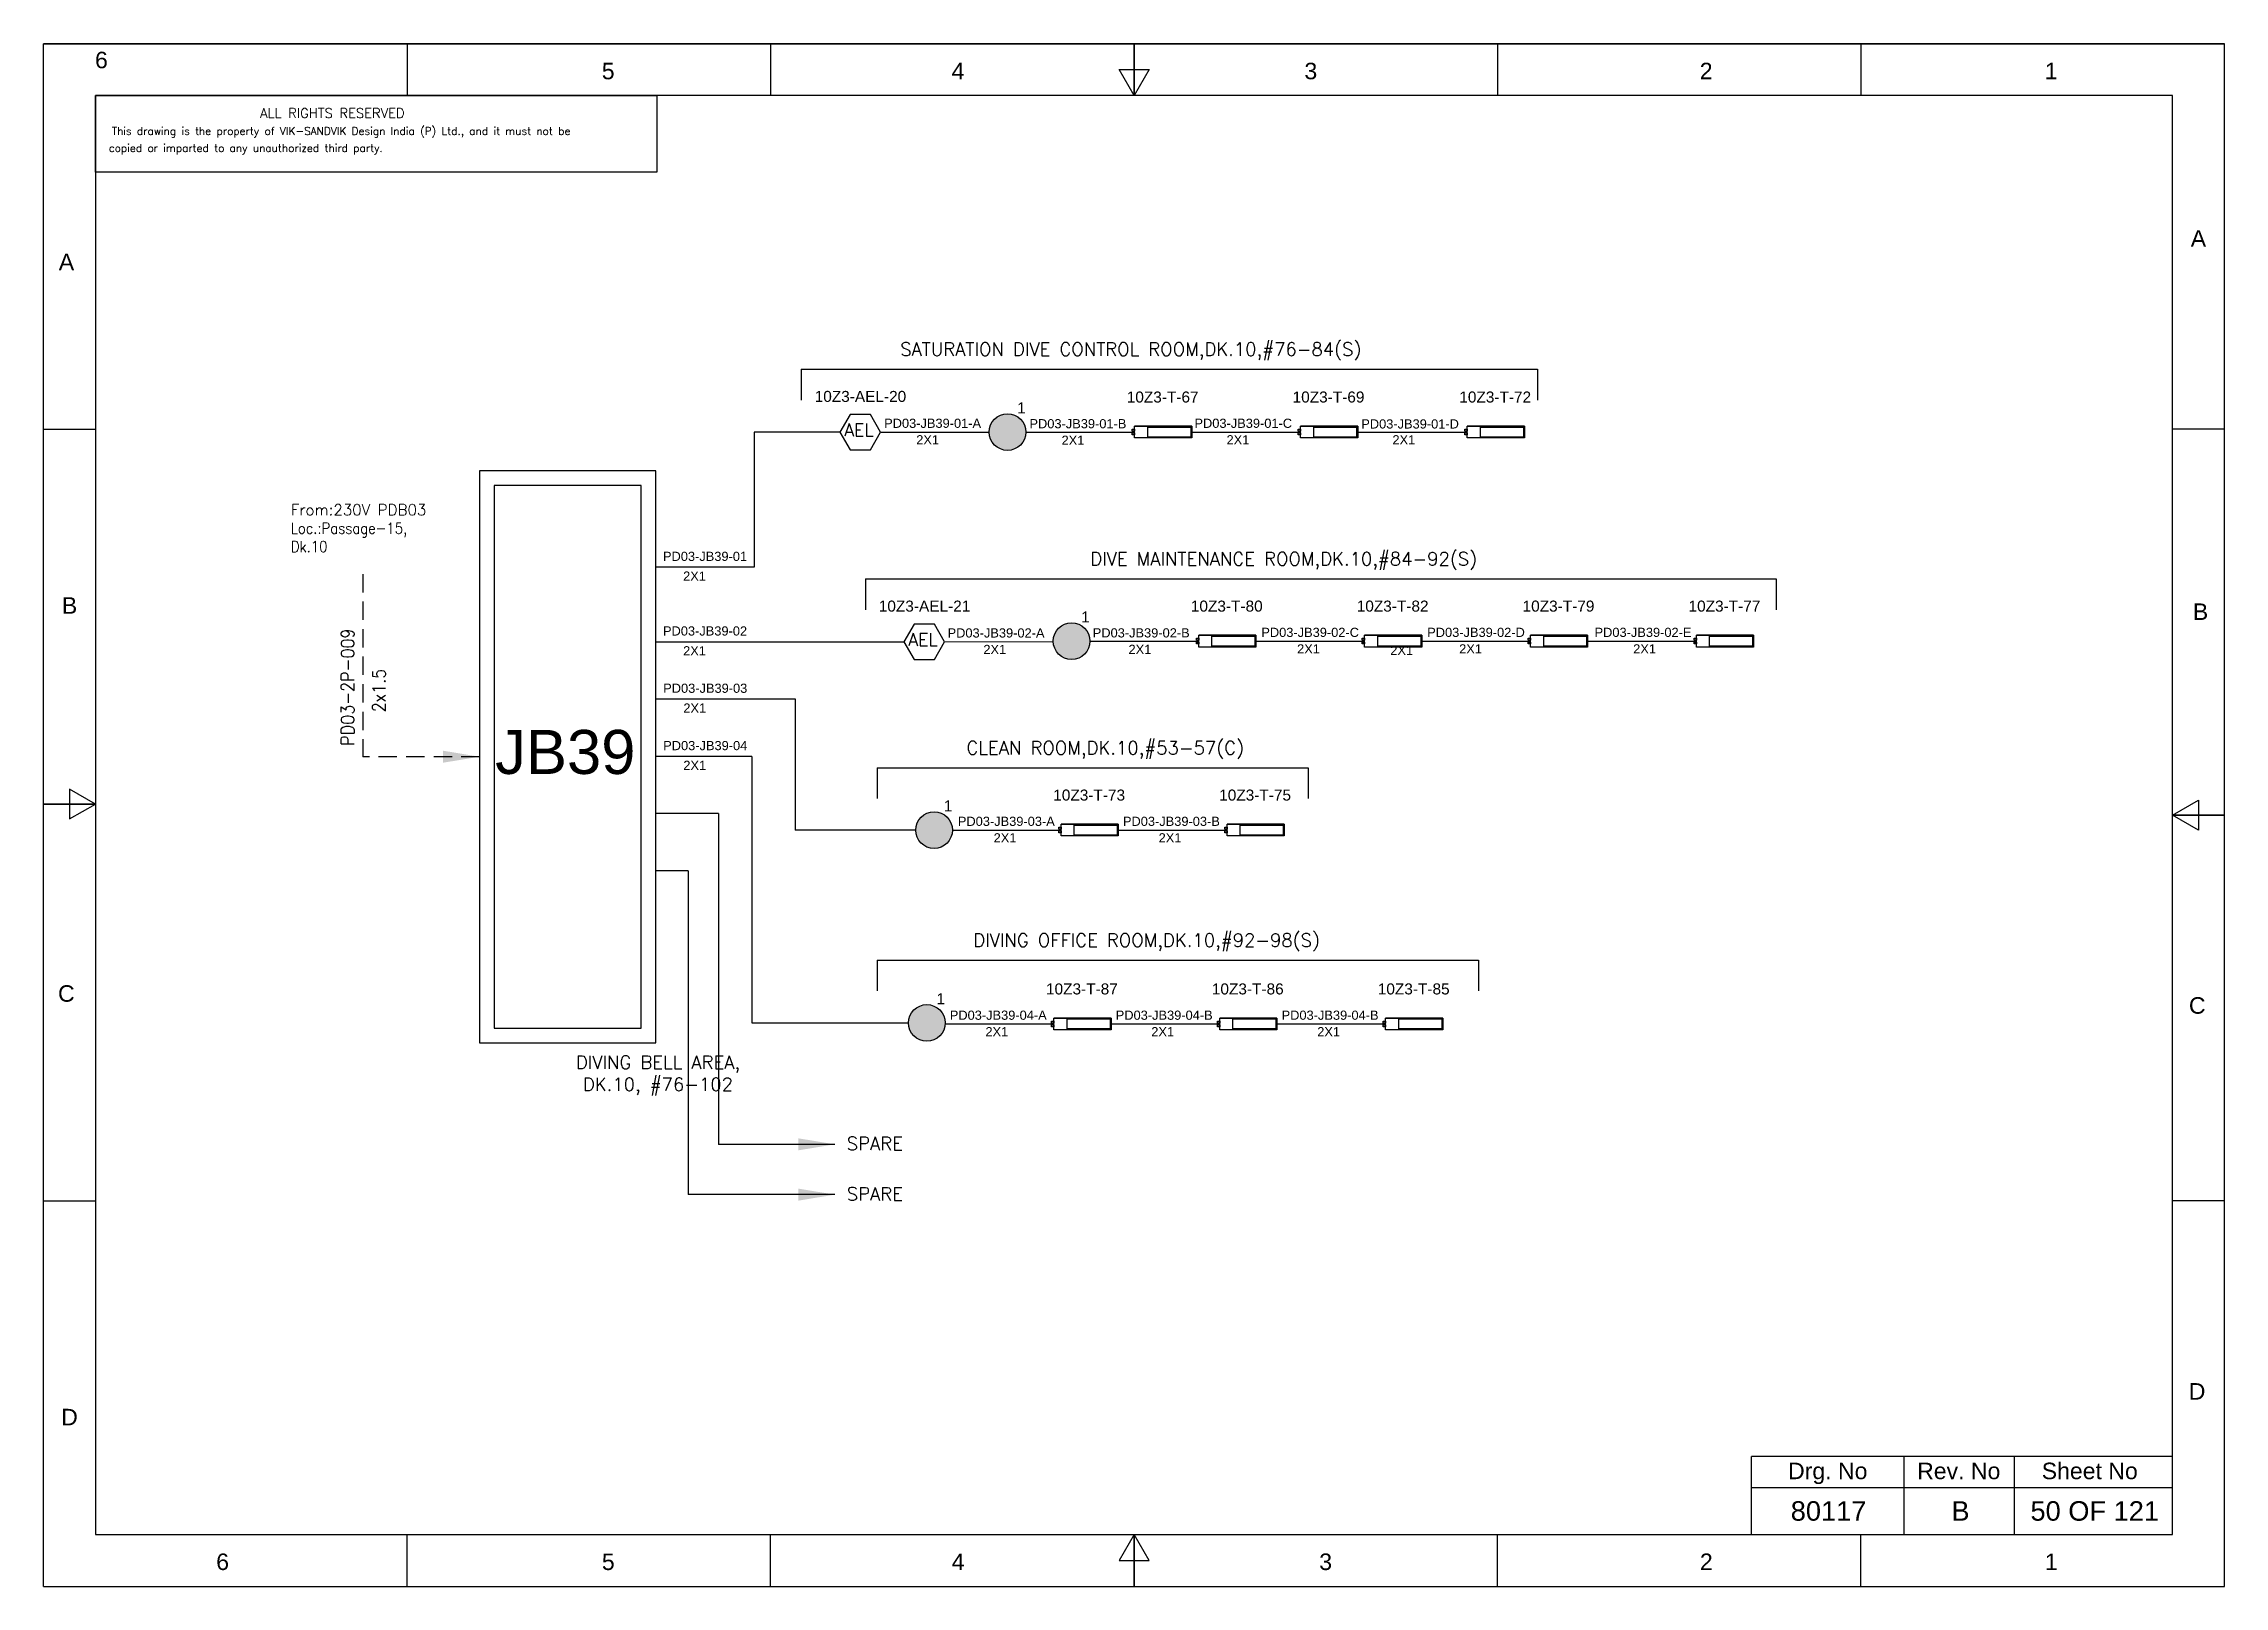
# Model space of a CAD drawing. Header units: inches. Extents: x -3311 to 1429, y -713 to 2436.
# Drawn here: x -670.4 to -373.4, y 1220.8 to 1430.8 of the extents above; entities that cross this region are included whole.
import ezdxf
from ezdxf.enums import TextEntityAlignment as Align

# ---------------------------------------------------------------- set-up
doc = ezdxf.new("R2010")
doc.units = ezdxf.units.IN
doc.linetypes.add('HIDDEN', pattern=[0.375, 0.25, -0.125])
doc.linetypes.add('SOLID', pattern=[0])
doc.layers.add('HEL-025', color=1, linetype='Continuous', lineweight=25)
doc.layers.add('HEL-035', color=2, linetype='Continuous', lineweight=35)
doc.layers.add('LINE', color=3, linetype='SOLID')
doc.styles.add('_NORMAL', font='arial.ttf')
doc.styles.add('ROMANS', font='simplex.shx', dxfattribs={"width": 0.88})
doc.styles.get("Standard").update_dxf_attribs({"font": 'arial.ttf'})
doc.dimstyles.get("Standard").update_dxf_attribs({"dimtxt": 0.18, "dimasz": 0.18, "dimexe": 0.18, "dimexo": 0.0625, "dimgap": 0.09, "dimtad": 0, "dimtih": 1, "dimtoh": 1, "dimdec": 4, "dimzin": 0, "dimdsep": 46, "dimtxsty": 'Standard', "dimcen": 0.09, "dimadec": 0, "dimazin": 0, "dimtfac": 1, "dimtdec": 4, "dimtofl": 0, "dimtmove": 0, "dimatfit": 3, "dimfxl": 1, "dimtolj": 1, "dimtzin": 0, "dimarcsym": 0})

msp = doc.modelspace()

# ---------------------------------------------------------------- texts
at = {"color": 7}
for s, p in [('PD03-JB39-01-A', (-555.89, 1378.52)), ('PD03-JB39-01-B', (-536.1, 1378.46, -0.03)), ('PD03-JB39-01-C', (-513.63, 1378.52, -0.03)), ('PD03-JB39-01-D', (-490.91, 1378.43)), ('2X1', (-551.52, 1376.27)), ('2X1', (-531.73, 1376.21, -0.03)), ('2X1', (-509.26, 1376.27)), ('2X1', (-486.67, 1376.27)), ('PD03-JB39-01', (-586.01, 1360.4)), ('2X1', (-583.27, 1357.71)), ('PD03-JB39-02', (-586.01, 1350.24)), ('2X1', (-583.27, 1347.54)), ('PD03-JB39-02-A', (-547.25, 1349.97)), ('2X1', (-542.38, 1347.72)), ('PD03-JB39-02-B', (-527.48, 1349.98)), ('2X1', (-522.61, 1347.73)), ('PD03-JB39-02-C', (-504.52, 1350.05)), ('2X1', (-499.65, 1347.8)), ('2X1', (-486.96, 1347.6)), ('PD03-JB39-02-D', (-481.93, 1350.05)), ('2X1', (-477.58, 1347.8)), ('PD03-JB39-02-E', (-459.14, 1350.05)), ('2X1', (-453.88, 1347.8)), ('PD03-JB39-03', (-585.98, 1342.44)), ('2X1', (-583.24, 1339.74)), ('PD03-JB39-04', (-585.98, 1334.63)), ('2X1', (-583.24, 1331.94)), ('PD03-JB39-03-A', (-545.85, 1324.32)), ('PD03-JB39-03-B', (-523.37, 1324.32)), ('2X1', (-540.98, 1322.07)), ('2X1', (-518.51, 1322.07)), ('PD03-JB39-04-A', (-546.95, 1297.92)), ('PD03-JB39-04-B', (-524.35, 1297.92)), ('PD03-JB39-04-B', (-501.76, 1297.92)), ('2X1', (-542.1, 1295.67)), ('2X1', (-519.51, 1295.67)), ('2X1', (-496.91, 1295.67))]:
    msp.add_text(s, height=1.25, dxfattribs=at).set_placement(p)
at = {"color": 7, "lineweight": 30}
msp.add_text('JB39 ', height=6, dxfattribs=at).set_placement((-598.15, 1334.39), align=Align.MIDDLE_CENTER)
at = {"color": 7}
for s, height, p in [('Drg. No', 2.246, (-427.38, 1236.49)), ('Rev. No', 2.246, (-409.54, 1236.49)), ('Sheet No', 2.246, (-391.7, 1236.49)), ('80117', 2.653, (-427.27, 1231.04)), ('B', 2.65, (-409.3, 1231.04)), ('50 OF 121', 2.653, (-391.02, 1231.04))]:
    msp.add_text(s, height=height, dxfattribs=at).set_placement(p, align=Align.MIDDLE_CENTER)
at = {"color": 7, "char_height": 1.8, "attachment_point": 1, "style": '_NORMAL'}
for s, insert, width in [('{\\Fromans|c0;\\C2;SATURATION DIVE CONTROL ROOM,DK.10,#76-84(S)}', (-553.7, 1390.14, 0.22), 74.1776), ('{\\Fromans|c0;\\C2;DIVE MAINTENANCE ROOM,DK.10,#84-92(S)}', (-527.83, 1361.59, 0.22), 74.1776), ('{\\Fromans|c0;\\C2;CLEAN ROOM,DK.10,#53-57(C)}', (-544.68, 1335.86, 0.22), 74.1776), ('{\\Fromans|c0;\\C2;DIVING OFFICE ROOM,DK.10,#92-98(S)}', (-543.76, 1309.67, 0.22), 74.1776), ('{\\Fromans|c0;\\C2;SPARE}', (-560.98, 1281.96), 8.1658), ('{\\Fromans|c0;\\C2;SPARE}', (-560.98, 1275.1), 8.1658)]:
    msp.add_mtext(s, dxfattribs=dict(at, insert=insert, width=width))
at = {"color": 7, "insert": (-636.69, 1368.11), "char_height": 1.5, "width": 36.8884, "attachment_point": 1}
msp.add_mtext('{\\Fromans|c0;\\C2;From:230V PDB03 \\P\\Fsimplex|c0;\\W0.88;Loc.:Passage-15,      \\PDk.10}', dxfattribs=at)
at = {"color": 7, "insert": (-629.86, 1335.24), "char_height": 1.8, "width": 17.1296, "attachment_point": 1, "rotation": 90, "style": '_NORMAL'}
msp.add_mtext('{\\Fromans|c0;\\W0.88;PD03-2P-009}', dxfattribs=at)
at = {"color": 7, "insert": (-625.59, 1339.8), "char_height": 1.8, "attachment_point": 1, "rotation": 90, "style": '_NORMAL'}
msp.add_mtext('{\\Fsimplex|c0;\\W0.88;2x1.5}', dxfattribs=at)
at = {"color": 7, "insert": (-598.5, 1293.03), "char_height": 1.8, "attachment_point": 1, "style": '_NORMAL'}
msp.add_mtext('\\pxqc;{\\Fromans|c0;\\C2;DIVING BELL AREA, \\PDK.10, #76-102}', dxfattribs=at)

# ---------------------------------------------------------------- blocks, each defined once
blk = doc.blocks.new('fr')
at = {"color": 7, "linetype": 'Continuous'}
for p, q in [((33763.99, 4500.4), (33466.99, 4500.4)), ((33466.99, 4500.4), (33763.99, 4500.4)), ((33466.99, 4290.33), (33466.99, 4500.4)), ((33516.49, 4500.4), (33516.49, 4493.33)), ((33565.99, 4500.4), (33565.99, 4493.33)), ((33615.49, 4500.4), (33615.49, 4493.33)), ((33615.49, 4493.33), (33615.49, 4500.4)), ((33615.49, 4500.4), (33615.49, 4493.33)), ((33664.99, 4500.4), (33664.99, 4493.33)), ((33714.49, 4500.4), (33714.49, 4493.33)), ((33763.99, 4290.33), (33763.99, 4500.4)), ((33763.99, 4290.33), (33763.99, 4500.4)), ((33615.49, 4493.33), (33613.45, 4496.87)), ((33613.45, 4496.87), (33617.53, 4496.87)), ((33617.53, 4496.87), (33615.49, 4493.33)), ((33756.92, 4493.33), (33474.06, 4493.33)), ((33474.06, 4493.33), (33474.06, 4297.41)), ((33756.92, 4297.41), (33756.92, 4493.33)), ((33466.99, 4447.89), (33474.06, 4447.89)), ((33763.99, 4447.89), (33756.92, 4447.89)), ((33474.06, 4396.87), (33470.53, 4398.91)), ((33470.53, 4398.91), (33470.53, 4394.83)), ((33466.99, 4396.87), (33474.06, 4396.87)), ((33474.06, 4396.87), (33466.99, 4396.87)), ((33466.99, 4396.87), (33474.06, 4396.87)), ((33470.53, 4394.83), (33474.06, 4396.87)), ((33756.92, 4395.37), (33760.45, 4397.41)), ((33760.45, 4397.41), (33760.45, 4393.33)), ((33763.99, 4395.37), (33756.92, 4395.37)), ((33760.45, 4393.33), (33756.92, 4395.37)), ((33756.92, 4395.37), (33763.99, 4395.37)), ((33763.99, 4395.37), (33756.92, 4395.37)), ((33466.99, 4342.85), (33474.06, 4342.85)), ((33763.99, 4342.85), (33756.92, 4342.85)), ((33474.06, 4297.41), (33756.92, 4297.41)), ((33516.49, 4290.33), (33516.49, 4297.41)), ((33565.99, 4290.33), (33565.99, 4297.41)), ((33615.49, 4297.41), (33613.45, 4293.87)), ((33615.49, 4290.33), (33615.49, 4297.41)), ((33617.53, 4293.87), (33615.49, 4297.41)), ((33615.49, 4297.41), (33615.49, 4290.33)), ((33615.49, 4290.33), (33615.49, 4297.41)), ((33664.99, 4290.33), (33664.99, 4297.41)), ((33714.49, 4290.33), (33714.49, 4297.41)), ((33613.45, 4293.87), (33617.53, 4293.87)), ((33466.99, 4290.33), (33763.99, 4290.33)), ((33466.99, 4290.33), (33763.99, 4290.33))]:
    blk.add_line(p, q, dxfattribs=at)
at = {"color": 7, "style": '_NORMAL'}
for s, p in [('6', (33474.86, 4498.18)), ('5', (33543.88, 4496.68)), ('4', (33591.52, 4496.68)), ('3', (33639.57, 4496.68)), ('2', (33693.41, 4496.68)), ('1', (33740.39, 4496.68)), ('A', (33760.45, 4473.88)), ('A', (33470.1, 4470.68)), ('B', (33470.52, 4423.9)), ('B', (33760.74, 4423.06)), ('C', (33470.08, 4371.07)), ('C', (33760.29, 4369.44)), ('D', (33760.27, 4316.89)), ('D', (33470.51, 4313.39)), ('6', (33491.37, 4293.69)), ('5', (33543.89, 4293.69)), ('4', (33591.53, 4293.69)), ('3', (33641.59, 4293.69)), ('2', (33693.43, 4293.69)), ('1', (33740.41, 4293.69))]:
    blk.add_text(s, height=2.25, dxfattribs=at).set_placement(p, align=Align.MIDDLE_CENTER)
blk = doc.blocks.new('A$C4BAD7D21')
at = {"layer": 'HEL-025'}
blk.add_lwpolyline([(-34000, 0), (-34000, 2086), (-18714, 2086), (-18714, 0)], close=True, dxfattribs=at)
at = {"layer": 'HEL-025', "style": 'ROMANS'}
for s, p in [('This drawing is the property of VIK-SANDVIK Design India (P) Ltd., and it must not be', (-33558, 1016)), (' copied or imparted to any unauthorized third party.', (-33785, 550))]:
    blk.add_text(s, height=210, dxfattribs=at).set_placement(p)
at = {"layer": 'HEL-035', "style": 'ROMANS'}
blk.add_text('     ALL RIGHTS RESERVED', height=262.5, dxfattribs=at).set_placement((-30497, 1476))
blk = doc.blocks.new('AEL')
at = {"color": 4}
blk.add_lwpolyline([(989.98, -190.09), (992.75, -190.09), (994.14, -187.69), (992.75, -185.28), (989.98, -185.28), (988.59, -187.69)], close=True, dxfattribs=at)
at = {"color": 4, "style": 'ROMANS'}
blk.add_text('AEL', height=1.725, dxfattribs=at).set_placement((989.2, -188.27))
blk = doc.blocks.new('AEL_L')
blk.add_blockref('AEL', (0, 0))
blk.add_attdef('TAG_NO', (986.55, -183.59), '', height=1.5)
blk = doc.blocks.new('FIXED_KEY_SWITCH')
h = blk.add_hatch(color=1)
h.dxf.hatch_style = 1
edge = h.paths.add_edge_path()
edge.add_arc((848.13, 1737.46), 2.5, 0, 360)
at = {"color": 1}
blk.add_circle((848.13, 1737.46), 2.5, dxfattribs=at)
at = {"color": 7, "insert": (849.44, 1741.5), "char_height": 1.5, "attachment_point": 1, "style": '_NORMAL'}
blk.add_mtext_dynamic_manual_height_columns('1', width=1.5, gutter_width=7.5, heights=[0], dxfattribs=at)
blk = doc.blocks.new('SWT')
blk.add_blockref('FIXED_KEY_SWITCH', (0, 0))
blk.add_attdef('TAG_NO', (844.55, 1741.11), '', height=1.5)
blk = doc.blocks.new('2A')
at = {"color": 7, "lineweight": -3, "ltscale": 2.5}
blk.add_line((790.02, 1997.62, -0.03), (782.23, 1997.62, -0.03), dxfattribs=at)
at = {"color": 7, "lineweight": -3, "ltscale": 2.5, "elevation": -0.03}
for points in [[(781.91, 1997.21), (782.23, 1997.21), (782.23, 1996.94), (781.91, 1996.94)], [(781.91, 1996.7), (782.23, 1996.7), (782.23, 1996.44), (781.91, 1996.44)], [(782.23, 1997.62), (790.02, 1997.62), (790.02, 1996.02), (782.23, 1996.02)], [(784.03, 1997.5), (789.88, 1997.5), (789.88, 1996.14), (784.03, 1996.14)]]:
    blk.add_lwpolyline(points, close=True, dxfattribs=at)
blk = doc.blocks.new('LED TUBE LIGHT 30W')
blk.add_blockref('2A', (179.91, -357.89))
blk.add_attdef('TAG_NO.', (962.52, 1642.97), '', height=1.5)

# ---------------------------------------------------------------- linework, layer by layer
for p, q in [((-567.18, 1386.5, -0.05), (-466.92, 1386.5, -0.05)), ((-573.58, 1377.95), (-573.58, 1359.56)), ((-558.45, 1357.95, -0.05), (-434.41, 1357.95, -0.05)), ((-573.92, 1333.79), (-586.98, 1333.79)), ((-573.92, 1333.79), (-573.92, 1297.49)), ((-556.83, 1332.22, -0.05), (-498.15, 1332.22, -0.05)), ((-578.43, 1325.99), (-586.98, 1325.99)), ((-578.43, 1325.99), (-578.43, 1280.96)), ((-551.59, 1323.75), (-568, 1323.75)), ((-582.57, 1318.19), (-586.98, 1318.19)), ((-582.57, 1318.19), (-582.57, 1274.11)), ((-556.85, 1306.03, -0.05), (-474.95, 1306.03, -0.05))]:
    msp.add_line(p, q)
at = {"color": 7, "linetype": 'Continuous'}
for p, q in [((-380.44, 1238.44), (-437.76, 1238.44)), ((-437.76, 1227.84), (-437.76, 1238.44)), ((-416.98, 1227.84), (-416.98, 1238.44)), ((-401.97, 1227.84), (-401.97, 1238.44)), ((-437.76, 1234.25), (-380.44, 1234.25))]:
    msp.add_line(p, q, dxfattribs=at)
for points in [[(-586.98, 1372.69), (-610.99, 1372.69), (-610.99, 1294.79), (-586.98, 1294.79)], [(-588.98, 1370.69), (-608.99, 1370.69), (-608.99, 1296.79), (-588.98, 1296.79)]]:
    msp.add_lwpolyline(points, close=True)
at = {"linetype": 'HIDDEN', "ltscale": 10}
msp.add_lwpolyline([(-626.87, 1358.62), (-626.87, 1333.74)], dxfattribs=at)
at = {"layer": 'LINE', "color": 0}
for p, q in [((-567.18, 1386.5, -0.05), (-567.18, 1382.31, -0.05)), ((-466.92, 1386.5, -0.05), (-466.92, 1382.31, -0.05)), ((-556.38, 1377.95), (-541.59, 1377.95)), ((-536.59, 1377.95), (-521.79, 1377.95)), ((-513.99, 1377.95), (-499.2, 1377.95)), ((-491.4, 1377.95), (-476.5, 1377.95)), ((-573.58, 1359.56), (-586.98, 1359.56)), ((-558.45, 1357.95, -0.05), (-558.45, 1353.76, -0.05)), ((-434.41, 1357.95, -0.05), (-434.41, 1353.76, -0.05)), ((-586.98, 1349.4), (-553.21, 1349.4)), ((-547.65, 1349.4), (-532.86, 1349.41)), ((-527.86, 1349.48), (-513.06, 1349.48)), ((-505.26, 1349.48), (-490.47, 1349.48)), ((-482.67, 1349.48), (-467.87, 1349.48)), ((-460.07, 1349.48), (-445.28, 1349.48)), ((-586.95, 1341.6), (-568, 1341.6)), ((-556.83, 1332.22, -0.05), (-556.83, 1328.03, -0.05)), ((-498.15, 1332.22, -0.05), (-498.15, 1328.03, -0.05)), ((-546.59, 1323.75), (-531.8, 1323.75)), ((-524, 1323.75), (-509.2, 1323.75)), ((-556.85, 1306.03, -0.05), (-556.85, 1301.84, -0.05)), ((-474.95, 1306.03, -0.05), (-474.95, 1301.84, -0.05)), ((-573.92, 1297.49), (-552.58, 1297.49)), ((-547.58, 1297.37), (-532.79, 1297.35)), ((-524.99, 1297.35), (-510.19, 1297.35)), ((-502.4, 1297.35), (-487.6, 1297.35))]:
    msp.add_line(p, q, dxfattribs=at)
at = {"layer": 'LINE', "color": 7}
for p, q in [((-561.94, 1377.95), (-573.58, 1377.95)), ((-568, 1341.6), (-568, 1323.75))]:
    msp.add_line(p, q, dxfattribs=at)

# ---------------------------------------------------------------- block references
for name, p in [('fr', (-34137.35, -3069.57)), ('SWT', (-1387.22, -359.51)), ('SWT', (-1378.49, -387.98)), ('SWT', (-1397.22, -413.71)), ('SWT', (-1398.21, -439.97))]:
    msp.add_blockref(name, p)
ref = msp.add_blockref('AEL_L', (-1550.52, 1565.64))
ref.add_attrib('TAG_NO', '10Z3-AEL-20', (-565.35, 1382.05), dxfattribs={"color": 4, "height": 1.5})
ref = msp.add_blockref('LED TUBE LIGHT 30W', (-1483.92, -260.98, 0.03))
ref.add_attrib('TAG_NO.', '10Z3-T-67', (-522.85, 1381.97, 0.03), dxfattribs={"height": 1.5})
ref = msp.add_blockref('LED TUBE LIGHT 30W', (-1461.33, -260.98, 0.03))
ref.add_attrib('TAG_NO.', '10Z3-T-69', (-500.26, 1381.97, 0.03), dxfattribs={"height": 1.5})
ref = msp.add_blockref('LED TUBE LIGHT 30W', (-1438.63, -260.98, 0.03))
ref.add_attrib('TAG_NO.', '10Z3-T-72', (-477.56, 1381.97, 0.03), dxfattribs={"height": 1.5})
ref = msp.add_blockref('AEL_L', (-1541.79, 1537.09))
ref.add_attrib('TAG_NO', '10Z3-AEL-21', (-556.62, 1353.5), dxfattribs={"color": 4, "height": 1.5})
ref = msp.add_blockref('LED TUBE LIGHT 30W', (-1475.19, -289.45, 0.03))
ref.add_attrib('TAG_NO.', '10Z3-T-80', (-514.12, 1353.5, 0.03), dxfattribs={"height": 1.5})
ref = msp.add_blockref('LED TUBE LIGHT 30W', (-1452.6, -289.45, 0.03))
ref.add_attrib('TAG_NO.', '10Z3-T-82', (-491.53, 1353.5, 0.03), dxfattribs={"height": 1.5})
ref = msp.add_blockref('LED TUBE LIGHT 30W', (-1430.01, -289.45, 0.03))
ref.add_attrib('TAG_NO.', '10Z3-T-79', (-468.94, 1353.5, 0.03), dxfattribs={"height": 1.5})
ref = msp.add_blockref('LED TUBE LIGHT 30W', (-1407.41, -289.45, 0.03))
ref.add_attrib('TAG_NO.', '10Z3-T-77', (-446.34, 1353.5, 0.03), dxfattribs={"height": 1.5})
ref = msp.add_blockref('LED TUBE LIGHT 30W', (-1493.93, -315.18, 0.03))
ref.add_attrib('TAG_NO.', '10Z3-T-73', (-532.86, 1327.77, 0.03), dxfattribs={"height": 1.5})
ref = msp.add_blockref('LED TUBE LIGHT 30W', (-1471.33, -315.18, 0.03))
ref.add_attrib('TAG_NO.', '10Z3-T-75', (-510.26, 1327.77, 0.03), dxfattribs={"height": 1.5})
ref = msp.add_blockref('LED TUBE LIGHT 30W', (-1494.92, -341.58, 0.03))
ref.add_attrib('TAG_NO.', '10Z3-T-87', (-533.85, 1301.37, 0.03), dxfattribs={"height": 1.5})
ref = msp.add_blockref('LED TUBE LIGHT 30W', (-1472.33, -341.58, 0.03))
ref.add_attrib('TAG_NO.', '10Z3-T-86', (-511.26, 1301.37, 0.03), dxfattribs={"height": 1.5})
ref = msp.add_blockref('LED TUBE LIGHT 30W', (-1449.73, -341.58, 0.03))
ref.add_attrib('TAG_NO.', '10Z3-T-85', (-488.66, 1301.37, 0.03), dxfattribs={"height": 1.5})
at = {"layer": 'LINE', "color": 7, "xscale": 0.005, "yscale": 0.005, "zscale": 0.005}
msp.add_blockref('A$C4BAD7D21', (-493.29, 1413.34), dxfattribs=at)

msp.set_redraw_order([(e.dxf.handle, doc.entitydb.next_handle()) for e in msp.query("TEXT MTEXT ATTDEF DIMENSION ARC_DIMENSION")])  # texts and dimensions are drawn at this point

# ---------------------------------------------------------------- leaders
at = {"linetype": 'HIDDEN', "ltscale": 10}
msp.add_leader([(-610.99, 1333.74), (-626.87, 1333.74)], dimstyle='Standard', override={"dimasz": 5, "dimarcsym": 1}, dxfattribs=at)
for points in [[(-562.6, 1280.96), (-578.43, 1280.96)], [(-562.6, 1274.11), (-582.57, 1274.11)]]:
    msp.add_leader(points, dimstyle='Standard', override={"dimasz": 5, "dimarcsym": 1})

doc.saveas('drawing.dxf')
